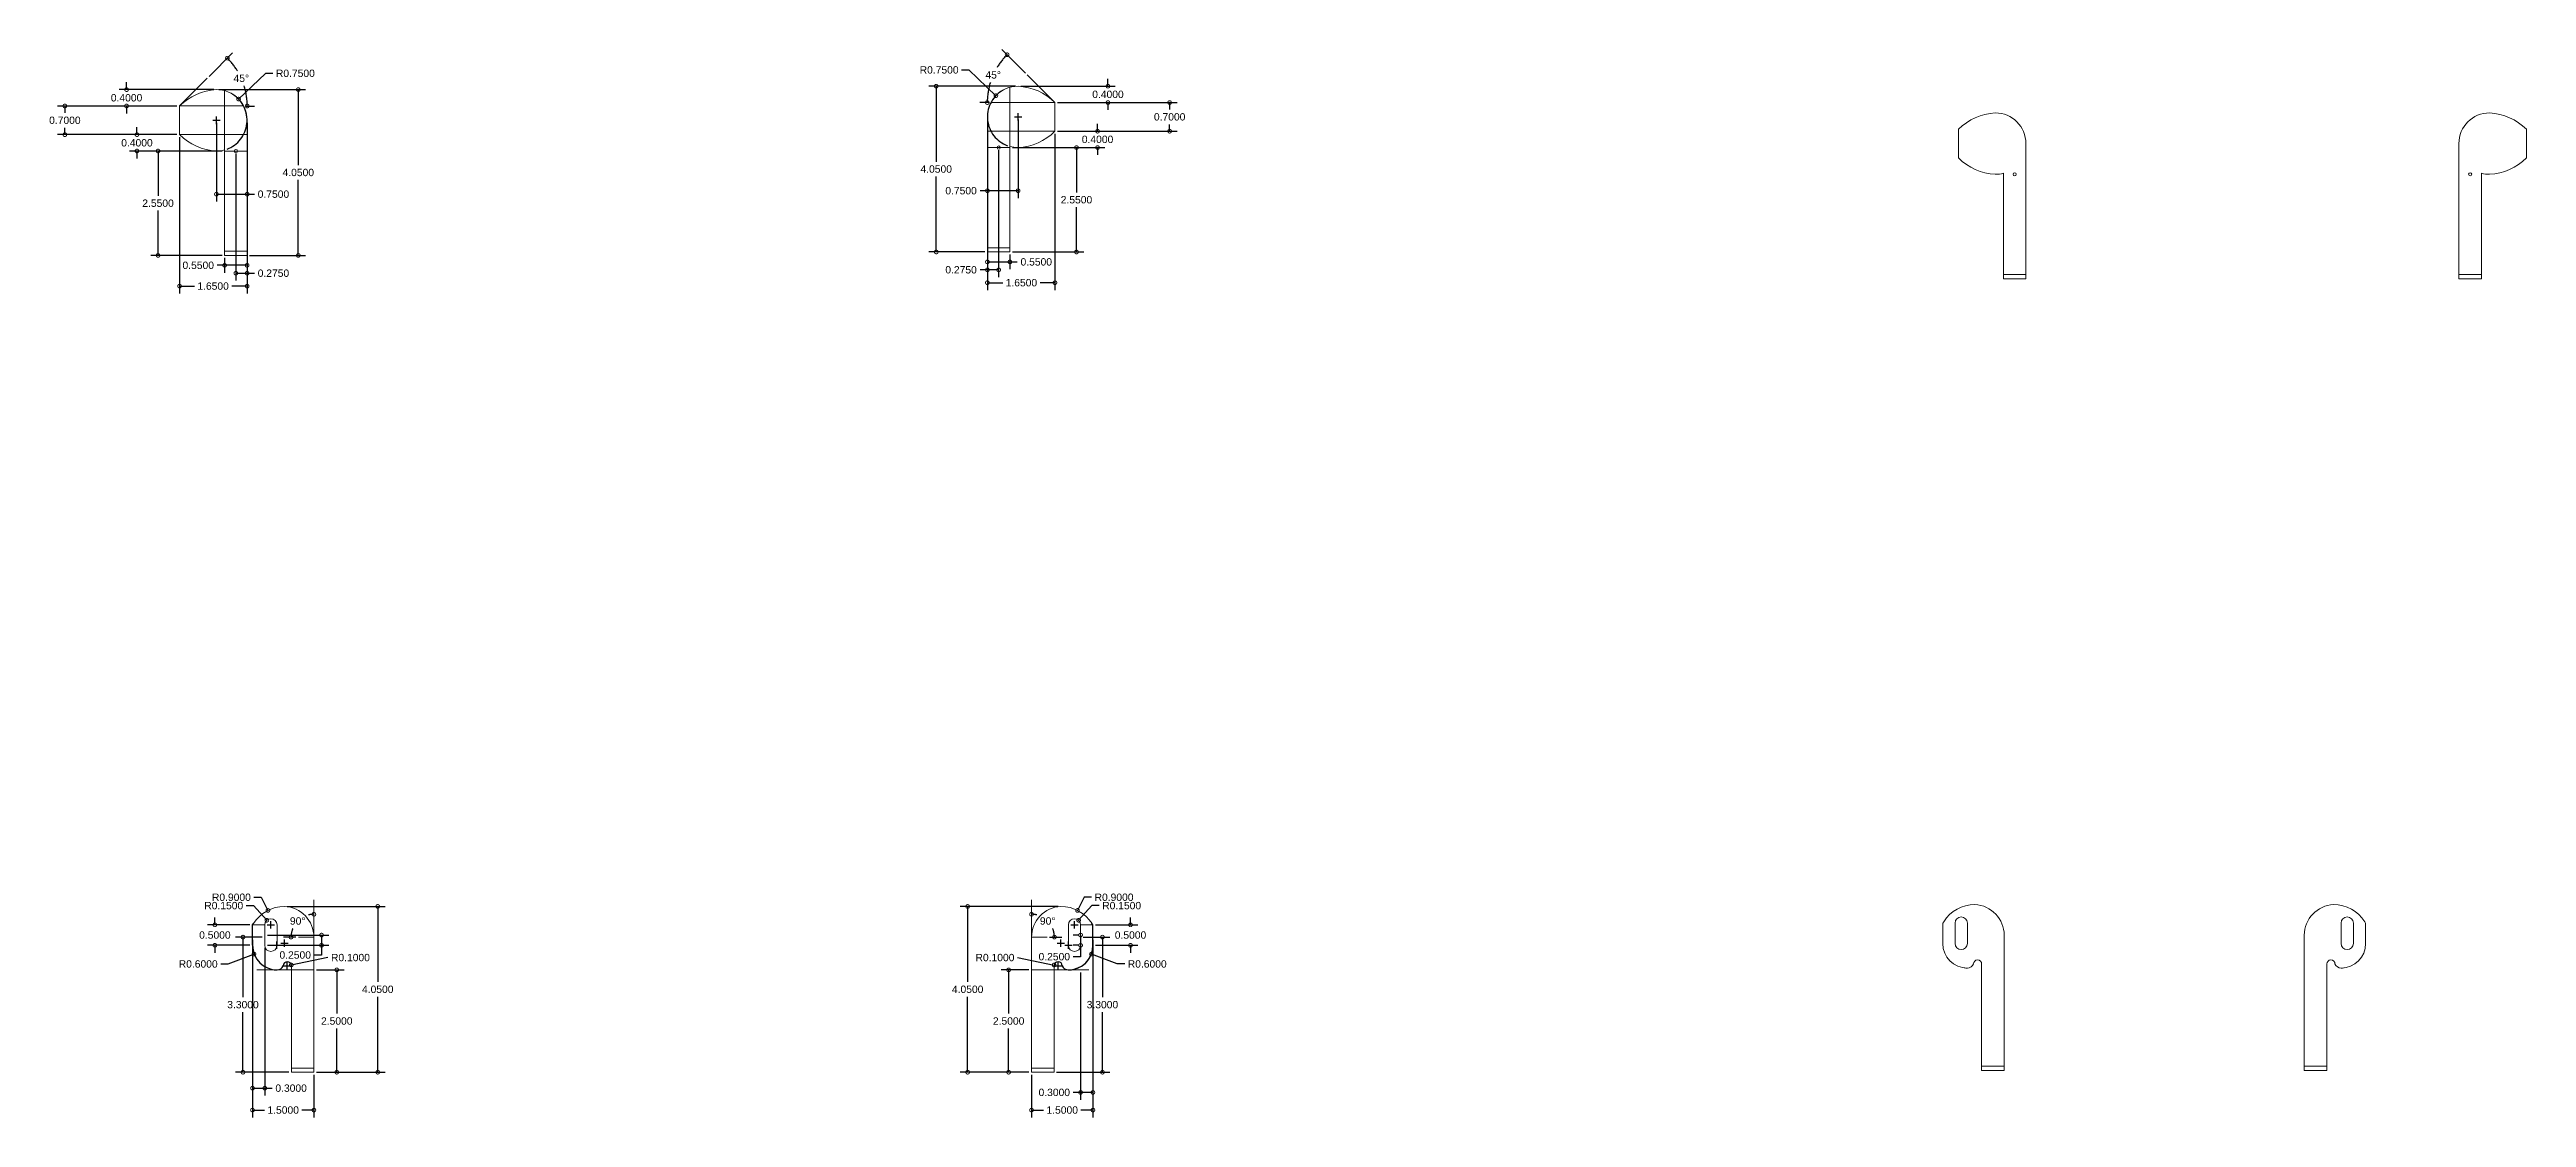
# Model space of a CAD drawing. Header units: centimetres. Extents: x -26 to 72, y -43 to 60.
# Drawn here: x 3 to 63.5, y -17.9 to 8.1 of the extents above; entities that cross this region are included whole.
import ezdxf

# ---------------------------------------------------------------- set-up
doc = ezdxf.new("R2010")
doc.units = ezdxf.units.CM
doc.header["$MEASUREMENT"] = 0
doc.linetypes.add('ACAD_ISO02W100', pattern=[15, 12, -3])
for name, color, linetype, lineweight in [('cuerpo', 7, 'Continuous', 15), ('cuerpo clear', 7, 'Continuous', 15), ('guecos', 90, 'Continuous', 9), ('guecos clear', 211, 'Continuous', 9), ('lineas', 253, 'ACAD_ISO02W100', 15), ('medidas', 30, 'ACAD_ISO02W100', 18)]:
    doc.layers.add(name, color=color, linetype=linetype, lineweight=lineweight)
doc.styles.get("Standard").update_dxf_attribs({"font": 'arial.ttf'})
doc.dimstyles.get("Standard").update_dxf_attribs({"dimtxt": 0.18, "dimasz": 0.18, "dimexe": 0.18, "dimexo": 0.0625, "dimgap": 0.09, "dimtad": 0, "dimtih": 1, "dimtoh": 1, "dimdec": 4, "dimzin": 0, "dimdsep": 46, "dimtxsty": 'Standard', "dimblk": 'DOTSMALL', "dimcen": 0.09, "dimadec": 0, "dimazin": 0, "dimtfac": 1, "dimtdec": 4, "dimtofl": 0, "dimtmove": 0, "dimatfit": 3, "dimfxl": 1, "dimtolj": 1, "dimtzin": 0, "dimarcsym": 0})

msp = doc.modelspace()

# ---------------------------------------------------------------- blocks, each defined once
blk = doc.blocks.new('_DotSmall')
at = {"color": 0, "linetype": 'ByBlock', "const_width": 0.5}
blk.add_lwpolyline([(-0.0625, 0, 1), (0.0625, 0, 1)], format="xyb", close=True, dxfattribs=at)
blk = doc.blocks.new('*D71')
at = {"layer": 'Defpoints', "color": 0, "transparency": 16777216}
for p in [(8.719, -12.792), (9.435, -16.842), (10.995, -16.842)]:
    blk.add_point(p, dxfattribs=at)
at = {"layer": 'medidas', "color": 0, "lineweight": -2, "transparency": 16777216}
for p, q in [((8.782, -12.792), (11.175, -12.792)), ((10.995, -12.792), (10.995, -14.636)), ((10.995, -16.842), (10.995, -14.999)), ((9.497, -16.842), (11.175, -16.842))]:
    blk.add_line(p, q, dxfattribs=at)
at = {"layer": 'medidas', "color": 0, "lineweight": -2, "transparency": 16777216, "xscale": 0.18, "yscale": 0.18, "zscale": 0.18}
for p, rotation in [((10.995, -12.792), 90), ((10.995, -16.842), 270)]:
    blk.add_blockref('_DotSmall', p, dxfattribs=dict(at, rotation=rotation))
at = {"layer": 'medidas', "color": 0, "transparency": 16777216, "insert": (10.995, -14.817), "char_height": 0.18, "attachment_point": 5}
blk.add_mtext('\\A1;4.0500', dxfattribs=at)
blk = doc.blocks.new('*D72')
at = {"layer": 'Defpoints', "color": 0, "transparency": 16777216}
for p in [(8.235, -13.542), (7.703, -16.842), (8.885, -16.842)]:
    blk.add_point(p, dxfattribs=at)
at = {"layer": 'medidas', "color": 0, "lineweight": -2, "transparency": 16777216}
for p, q in [((8.172, -13.542), (7.523, -13.542)), ((7.703, -13.542), (7.703, -15.011)), ((7.703, -16.842), (7.703, -15.374)), ((8.822, -16.842), (7.523, -16.842))]:
    blk.add_line(p, q, dxfattribs=at)
at = {"layer": 'medidas', "color": 0, "lineweight": -2, "transparency": 16777216, "xscale": 0.18, "yscale": 0.18, "zscale": 0.18}
for p, rotation in [((7.703, -13.542), 90), ((7.703, -16.842), 270)]:
    blk.add_blockref('_DotSmall', p, dxfattribs=dict(at, rotation=rotation))
at = {"layer": 'medidas', "color": 0, "transparency": 16777216, "insert": (7.703, -15.192), "char_height": 0.18, "attachment_point": 5}
blk.add_mtext('\\A1;3.3000', dxfattribs=at)
blk = doc.blocks.new('*D75')
at = {"layer": 'Defpoints', "color": 0, "transparency": 16777216}
for p in [(8.236, -13.492), (8.236, -13.742), (9.622, -13.742)]:
    blk.add_point(p, dxfattribs=at)
at = {"layer": 'medidas', "color": 0, "lineweight": -2, "transparency": 16777216}
for p, q in [((8.298, -13.492), (9.802, -13.492)), ((8.298, -13.742), (9.802, -13.742)), ((9.622, -13.492), (9.622, -13.742)), ((9.622, -13.742), (9.622, -13.979)), ((9.622, -13.979), (9.442, -13.979))]:
    blk.add_line(p, q, dxfattribs=at)
at = {"layer": 'medidas', "color": 0, "lineweight": -2, "transparency": 16777216, "xscale": 0.18, "yscale": 0.18, "zscale": 0.18}
for p, rotation in [((9.622, -13.492), 90), ((9.622, -13.742), 270)]:
    blk.add_blockref('_DotSmall', p, dxfattribs=dict(at, rotation=rotation))
at = {"layer": 'medidas', "color": 0, "transparency": 16777216, "insert": (8.979, -13.979), "char_height": 0.18, "attachment_point": 5}
blk.add_mtext('\\A1;0.2500', dxfattribs=at)
blk = doc.blocks.new('*D76')
at = {"layer": 'Defpoints', "color": 0, "transparency": 16777216}
for p in [(9.435, -14.342), (9.435, -16.842), (9.994, -16.842)]:
    blk.add_point(p, dxfattribs=at)
at = {"layer": 'medidas', "color": 0, "lineweight": -2, "transparency": 16777216}
for p, q in [((9.497, -14.342), (10.174, -14.342)), ((9.994, -14.342), (9.994, -15.411)), ((9.994, -16.842), (9.994, -15.774)), ((9.497, -16.842), (10.174, -16.842))]:
    blk.add_line(p, q, dxfattribs=at)
at = {"layer": 'medidas', "color": 0, "lineweight": -2, "transparency": 16777216, "xscale": 0.18, "yscale": 0.18, "zscale": 0.18}
for p, rotation in [((9.994, -14.342), 90), ((9.994, -16.842), 270)]:
    blk.add_blockref('_DotSmall', p, dxfattribs=dict(at, rotation=rotation))
at = {"layer": 'medidas', "color": 0, "transparency": 16777216, "insert": (9.994, -15.592), "char_height": 0.18, "attachment_point": 5}
blk.add_mtext('\\A1;2.5000', dxfattribs=at)
blk = doc.blocks.new('*D73')
at = {"layer": 'Defpoints', "color": 0, "transparency": 16777216}
for p in [(8.312, -12.89), (8.719, -13.692)]:
    blk.add_point(p, dxfattribs=at)
at = {"layer": 'medidas', "color": 0, "lineweight": -2, "transparency": 16777216}
for p, q in [((7.969, -12.569), (8.149, -12.569)), ((8.149, -12.569), (8.312, -12.89)), ((8.629, -13.692), (8.809, -13.692)), ((8.719, -13.782), (8.719, -13.602))]:
    blk.add_line(p, q, dxfattribs=at)
at = {"layer": 'medidas', "color": 0, "lineweight": -2, "transparency": 16777216, "xscale": 0.18, "yscale": 0.18, "zscale": 0.18, "rotation": 296.904587961864}
blk.add_blockref('_DotSmall', (8.312, -12.89), dxfattribs=at)
at = {"layer": 'medidas', "color": 0, "transparency": 16777216, "insert": (7.42, -12.569), "char_height": 0.18, "attachment_point": 5}
blk.add_mtext('\\A1;R0.9000', dxfattribs=at)
blk = doc.blocks.new('*D74')
at = {"layer": 'Defpoints', "color": 0, "transparency": 16777216}
for p in [(8.285, -13.131), (8.386, -13.242)]:
    blk.add_point(p, dxfattribs=at)
at = {"layer": 'medidas', "color": 0, "lineweight": -2, "transparency": 16777216}
for p, q in [((7.783, -12.773), (7.963, -12.773)), ((7.963, -12.773), (8.285, -13.131)), ((8.296, -13.242), (8.476, -13.242)), ((8.386, -13.332), (8.386, -13.152))]:
    blk.add_line(p, q, dxfattribs=at)
at = {"layer": 'medidas', "color": 0, "lineweight": -2, "transparency": 16777216, "xscale": 0.18, "yscale": 0.18, "zscale": 0.18, "rotation": 312.041217374733}
blk.add_blockref('_DotSmall', (8.285, -13.131), dxfattribs=at)
at = {"layer": 'medidas', "color": 0, "transparency": 16777216, "insert": (7.233, -12.773), "char_height": 0.18, "attachment_point": 5}
blk.add_mtext('\\A1;R0.1500', dxfattribs=at)
blk = doc.blocks.new('*D77')
at = {"layer": 'Defpoints', "color": 0, "transparency": 16777216}
for p in [(9.435, -12.628), (9.156, -13.059), (9.055, -13.542), (9.435, -13.542), (9.435, -13.542)]:
    blk.add_point(p, dxfattribs=at)
at = {"layer": 'medidas', "color": 0, "lineweight": -2, "transparency": 16777216}
blk.add_line((8.993, -13.542), (8.696, -13.542), dxfattribs=at)
for start, end in [(90, 103.27805), (157.58537, 180)]:
    blk.add_arc((9.435, -13.542), 0.558, start, end, dxfattribs=at)
at = {"layer": 'medidas', "color": 0, "lineweight": -2, "transparency": 16777216, "xscale": 0.18, "yscale": 0.18, "zscale": 0.18}
blk.add_blockref('_DotSmall', (9.435, -12.984), dxfattribs=at)
at = {"layer": 'medidas', "color": 0, "lineweight": -2, "transparency": 16777216, "xscale": 0.18, "yscale": 0.18, "zscale": 0.18, "rotation": 270.0000000000002}
blk.add_blockref('_DotSmall', (8.876, -13.542), dxfattribs=at)
at = {"layer": 'medidas', "color": 0, "transparency": 16777216, "insert": (9.04, -13.148), "char_height": 0.18, "attachment_point": 5}
blk.add_mtext('\\A1;90°', dxfattribs=at)
blk = doc.blocks.new('*D78')
at = {"layer": 'Defpoints', "color": 0, "transparency": 16777216}
for p in [(8.532, -13.742), (7.971, -13.956)]:
    blk.add_point(p, dxfattribs=at)
at = {"layer": 'medidas', "color": 0, "lineweight": -2, "transparency": 16777216}
for p, q in [((8.442, -13.742), (8.622, -13.742)), ((8.532, -13.832), (8.532, -13.652)), ((7.159, -14.198), (7.339, -14.198)), ((7.339, -14.198), (7.971, -13.956))]:
    blk.add_line(p, q, dxfattribs=at)
at = {"layer": 'medidas', "color": 0, "lineweight": -2, "transparency": 16777216, "xscale": 0.18, "yscale": 0.18, "zscale": 0.18, "rotation": 20.88827241894635}
blk.add_blockref('_DotSmall', (7.971, -13.956), dxfattribs=at)
at = {"layer": 'medidas', "color": 0, "transparency": 16777216, "insert": (6.609, -14.198), "char_height": 0.18, "attachment_point": 5}
blk.add_mtext('\\A1;R0.6000', dxfattribs=at)
blk = doc.blocks.new('*D90')
at = {"layer": 'Defpoints', "color": 0, "transparency": 16777216}
for p in [(7.935, -13.542), (9.435, -16.842), (7.935, -17.767)]:
    blk.add_point(p, dxfattribs=at)
at = {"layer": 'medidas', "color": 0, "lineweight": -2, "transparency": 16777216}
for p, q in [((7.935, -13.605), (7.935, -17.947)), ((9.435, -16.905), (9.435, -17.947)), ((7.935, -17.767), (8.23, -17.767)), ((9.435, -17.767), (9.14, -17.767))]:
    blk.add_line(p, q, dxfattribs=at)
at = {"layer": 'medidas', "color": 0, "lineweight": -2, "transparency": 16777216, "xscale": 0.18, "yscale": 0.18, "zscale": 0.18, "rotation": 180}
blk.add_blockref('_DotSmall', (7.935, -17.767), dxfattribs=at)
at = {"layer": 'medidas', "color": 0, "lineweight": -2, "transparency": 16777216, "xscale": 0.18, "yscale": 0.18, "zscale": 0.18}
blk.add_blockref('_DotSmall', (9.435, -17.767), dxfattribs=at)
at = {"layer": 'medidas', "color": 0, "transparency": 16777216, "insert": (8.685, -17.767), "char_height": 0.18, "attachment_point": 5}
blk.add_mtext('\\A1;1.5000', dxfattribs=at)
blk = doc.blocks.new('*D124')
at = {"layer": 'Defpoints', "color": 0, "transparency": 16777216}
for p in [(7.936, -13.242), (7.017, -13.742), (7.936, -13.742)]:
    blk.add_point(p, dxfattribs=at)
at = {"layer": 'medidas', "color": 0, "lineweight": -2, "transparency": 16777216}
for p, q in [((7.873, -13.242), (6.837, -13.242)), ((7.017, -13.242), (7.017, -13.062)), ((7.873, -13.742), (6.837, -13.742)), ((7.017, -13.742), (7.017, -13.922))]:
    blk.add_line(p, q, dxfattribs=at)
at = {"layer": 'medidas', "color": 0, "lineweight": -2, "transparency": 16777216, "xscale": 0.18, "yscale": 0.18, "zscale": 0.18}
for p, rotation in [((7.017, -13.242), 270), ((7.017, -13.742), 90)]:
    blk.add_blockref('_DotSmall', p, dxfattribs=dict(at, rotation=rotation))
at = {"layer": 'medidas', "color": 0, "transparency": 16777216, "insert": (7.017, -13.492), "char_height": 0.18, "attachment_point": 5}
blk.add_mtext('\\A1;0.5000', dxfattribs=at)
blk = doc.blocks.new('*D125')
at = {"layer": 'Defpoints', "color": 0, "transparency": 16777216}
for p in [(8.785, -14.242), (8.883, -14.223)]:
    blk.add_point(p, dxfattribs=at)
at = {"layer": 'medidas', "color": 0, "lineweight": -2, "transparency": 16777216}
for p, q in [((8.695, -14.242), (8.875, -14.242)), ((8.785, -14.332), (8.785, -14.152)), ((9.778, -14.042), (8.883, -14.223))]:
    blk.add_line(p, q, dxfattribs=at)
at = {"layer": 'medidas', "color": 0, "lineweight": -2, "transparency": 16777216, "xscale": 0.18, "yscale": 0.18, "zscale": 0.18, "rotation": 191.3852447709892}
blk.add_blockref('_DotSmall', (8.883, -14.223), dxfattribs=at)
at = {"layer": 'medidas', "color": 0, "transparency": 16777216, "insert": (10.328, -14.042), "char_height": 0.18, "attachment_point": 5}
blk.add_mtext('\\A1;R0.1000', dxfattribs=at)
blk = doc.blocks.new('*D126')
at = {"layer": 'Defpoints', "color": 0, "transparency": 16777216}
for p in [(7.936, -13.742), (8.236, -13.742), (8.236, -17.232)]:
    blk.add_point(p, dxfattribs=at)
at = {"layer": 'medidas', "color": 0, "lineweight": -2, "transparency": 16777216}
for p, q in [((7.936, -13.805), (7.936, -17.412)), ((8.236, -13.805), (8.236, -17.412)), ((7.936, -17.232), (8.236, -17.232)), ((8.236, -17.232), (8.416, -17.232))]:
    blk.add_line(p, q, dxfattribs=at)
at = {"layer": 'medidas', "color": 0, "lineweight": -2, "transparency": 16777216, "xscale": 0.18, "yscale": 0.18, "zscale": 0.18, "rotation": 180}
blk.add_blockref('_DotSmall', (7.936, -17.232), dxfattribs=at)
at = {"layer": 'medidas', "color": 0, "lineweight": -2, "transparency": 16777216, "xscale": 0.18, "yscale": 0.18, "zscale": 0.18}
blk.add_blockref('_DotSmall', (8.236, -17.232), dxfattribs=at)
at = {"layer": 'medidas', "color": 0, "transparency": 16777216, "insert": (8.879, -17.232), "char_height": 0.18, "attachment_point": 5}
blk.add_mtext('\\A1;0.3000', dxfattribs=at)
blk = doc.blocks.new('*D131')
at = {"layer": 'Defpoints', "color": 0, "transparency": 16777216}
for p in [(27.681, -12.792), (25.405, -16.842), (26.965, -16.842)]:
    blk.add_point(p, dxfattribs=at)
at = {"layer": 'medidas', "color": 0, "lineweight": -2, "transparency": 16777216}
for p, q in [((27.618, -12.792), (25.225, -12.792)), ((25.405, -12.792), (25.405, -14.636)), ((25.405, -16.842), (25.405, -14.999)), ((26.903, -16.842), (25.225, -16.842))]:
    blk.add_line(p, q, dxfattribs=at)
at = {"layer": 'medidas', "color": 0, "lineweight": -2, "transparency": 16777216, "xscale": 0.18, "yscale": 0.18, "zscale": 0.18}
for p, rotation in [((25.405, -12.792), 90), ((25.405, -16.842), 270)]:
    blk.add_blockref('_DotSmall', p, dxfattribs=dict(at, rotation=rotation))
at = {"layer": 'medidas', "color": 0, "transparency": 16777216, "insert": (25.405, -14.817), "char_height": 0.18, "attachment_point": 5}
blk.add_mtext('\\A1;4.0500', dxfattribs=at)
blk = doc.blocks.new('*D132')
at = {"layer": 'Defpoints', "color": 0, "transparency": 16777216}
for p in [(28.165, -13.542), (27.515, -16.842), (28.697, -16.842)]:
    blk.add_point(p, dxfattribs=at)
at = {"layer": 'medidas', "color": 0, "lineweight": -2, "transparency": 16777216}
for p, q in [((28.228, -13.542), (28.877, -13.542)), ((28.697, -13.542), (28.697, -15.011)), ((28.697, -16.842), (28.697, -15.374)), ((27.578, -16.842), (28.877, -16.842))]:
    blk.add_line(p, q, dxfattribs=at)
at = {"layer": 'medidas', "color": 0, "lineweight": -2, "transparency": 16777216, "xscale": 0.18, "yscale": 0.18, "zscale": 0.18}
for p, rotation in [((28.697, -13.542), 90), ((28.697, -16.842), 270)]:
    blk.add_blockref('_DotSmall', p, dxfattribs=dict(at, rotation=rotation))
at = {"layer": 'medidas', "color": 0, "transparency": 16777216, "insert": (28.697, -15.192), "char_height": 0.18, "attachment_point": 5}
blk.add_mtext('\\A1;3.3000', dxfattribs=at)
blk = doc.blocks.new('*D127')
at = {"layer": 'Defpoints', "color": 0, "transparency": 16777216}
for p in [(28.164, -13.492), (28.164, -13.742), (28.164, -13.742)]:
    blk.add_point(p, dxfattribs=at)
at = {"layer": 'medidas', "color": 0, "lineweight": -2, "transparency": 16777216}
for p, q in [((28.102, -13.492), (27.984, -13.492)), ((28.102, -13.742), (27.984, -13.742)), ((28.164, -13.492), (28.164, -13.742)), ((28.164, -13.742), (28.164, -14.02)), ((28.164, -14.02), (27.984, -14.02))]:
    blk.add_line(p, q, dxfattribs=at)
at = {"layer": 'medidas', "color": 0, "lineweight": -2, "transparency": 16777216, "xscale": 0.18, "yscale": 0.18, "zscale": 0.18}
for p, rotation in [((28.164, -13.492), 90), ((28.164, -13.742), 270)]:
    blk.add_blockref('_DotSmall', p, dxfattribs=dict(at, rotation=rotation))
at = {"layer": 'medidas', "color": 0, "transparency": 16777216, "insert": (27.521, -14.02), "char_height": 0.18, "attachment_point": 5}
blk.add_mtext('\\A1;0.2500', dxfattribs=at)
blk = doc.blocks.new('*D133')
at = {"layer": 'Defpoints', "color": 0, "transparency": 16777216}
for p in [(26.965, -14.342), (26.406, -16.842), (26.965, -16.842)]:
    blk.add_point(p, dxfattribs=at)
at = {"layer": 'medidas', "color": 0, "lineweight": -2, "transparency": 16777216}
for p, q in [((26.903, -14.342), (26.226, -14.342)), ((26.406, -14.342), (26.406, -15.411)), ((26.406, -16.842), (26.406, -15.774)), ((26.903, -16.842), (26.226, -16.842))]:
    blk.add_line(p, q, dxfattribs=at)
at = {"layer": 'medidas', "color": 0, "lineweight": -2, "transparency": 16777216, "xscale": 0.18, "yscale": 0.18, "zscale": 0.18}
for p, rotation in [((26.406, -14.342), 90), ((26.406, -16.842), 270)]:
    blk.add_blockref('_DotSmall', p, dxfattribs=dict(at, rotation=rotation))
at = {"layer": 'medidas', "color": 0, "transparency": 16777216, "insert": (26.406, -15.592), "char_height": 0.18, "attachment_point": 5}
blk.add_mtext('\\A1;2.5000', dxfattribs=at)
blk = doc.blocks.new('*D134')
at = {"layer": 'Defpoints', "color": 0, "transparency": 16777216}
for p in [(28.088, -12.89), (27.681, -13.692)]:
    blk.add_point(p, dxfattribs=at)
at = {"layer": 'medidas', "color": 0, "lineweight": -2, "transparency": 16777216}
for p, q in [((28.251, -12.569), (28.088, -12.89)), ((28.431, -12.569), (28.251, -12.569)), ((27.591, -13.692), (27.771, -13.692)), ((27.681, -13.782), (27.681, -13.602))]:
    blk.add_line(p, q, dxfattribs=at)
at = {"layer": 'medidas', "color": 0, "lineweight": -2, "transparency": 16777216, "xscale": 0.18, "yscale": 0.18, "zscale": 0.18, "rotation": 243.0954120381365}
blk.add_blockref('_DotSmall', (28.088, -12.89), dxfattribs=at)
at = {"layer": 'medidas', "color": 0, "transparency": 16777216, "insert": (28.981, -12.569), "char_height": 0.18, "attachment_point": 5}
blk.add_mtext('\\A1;R0.9000', dxfattribs=at)
blk = doc.blocks.new('*D128')
at = {"layer": 'Defpoints', "color": 0, "transparency": 16777216}
for p in [(28.014, -13.242), (28.115, -13.131)]:
    blk.add_point(p, dxfattribs=at)
at = {"layer": 'medidas', "color": 0, "lineweight": -2, "transparency": 16777216}
for p, q in [((27.924, -13.242), (28.104, -13.242)), ((28.014, -13.332), (28.014, -13.152)), ((28.437, -12.773), (28.115, -13.131)), ((28.617, -12.773), (28.437, -12.773))]:
    blk.add_line(p, q, dxfattribs=at)
at = {"layer": 'medidas', "color": 0, "lineweight": -2, "transparency": 16777216, "xscale": 0.18, "yscale": 0.18, "zscale": 0.18, "rotation": 227.9587826252621}
blk.add_blockref('_DotSmall', (28.115, -13.131), dxfattribs=at)
at = {"layer": 'medidas', "color": 0, "transparency": 16777216, "insert": (29.167, -12.773), "char_height": 0.18, "attachment_point": 5}
blk.add_mtext('\\A1;R0.1500', dxfattribs=at)
blk = doc.blocks.new('*D135')
at = {"layer": 'Defpoints', "color": 0, "transparency": 16777216}
for p in [(26.965, -12.628), (27.449, -13.263), (26.965, -13.542), (26.965, -13.542), (27.345, -13.542)]:
    blk.add_point(p, dxfattribs=at)
at = {"layer": 'medidas', "color": 0, "lineweight": -2, "transparency": 16777216}
blk.add_line((27.407, -13.542), (27.704, -13.542), dxfattribs=at)
for start, end in [(76.72195, 90), (360, 22.41463)]:
    blk.add_arc((26.965, -13.542), 0.558, start, end, dxfattribs=at)
at = {"layer": 'medidas', "color": 0, "lineweight": -2, "transparency": 16777216, "xscale": 0.18, "yscale": 0.18, "zscale": 0.18}
for p, rotation in [((26.965, -12.984), 180.0000000000001), ((27.524, -13.542), 269.9999999999997)]:
    blk.add_blockref('_DotSmall', p, dxfattribs=dict(at, rotation=rotation))
at = {"layer": 'medidas', "color": 0, "transparency": 16777216, "insert": (27.36, -13.148), "char_height": 0.18, "attachment_point": 5}
blk.add_mtext('\\A1;90°', dxfattribs=at)
blk = doc.blocks.new('*D130')
at = {"layer": 'Defpoints', "color": 0, "transparency": 16777216}
for p in [(27.868, -13.742), (28.429, -13.956)]:
    blk.add_point(p, dxfattribs=at)
at = {"layer": 'medidas', "color": 0, "lineweight": -2, "transparency": 16777216}
for p, q in [((27.778, -13.742), (27.958, -13.742)), ((27.868, -13.832), (27.868, -13.652)), ((29.061, -14.198), (28.429, -13.956)), ((29.241, -14.198), (29.061, -14.198))]:
    blk.add_line(p, q, dxfattribs=at)
blk.add_arc((27.868, -13.742), 0.6, 269.19432, 356.30064, dxfattribs=at)
at = {"layer": 'medidas', "color": 0, "lineweight": -2, "transparency": 16777216, "xscale": 0.18, "yscale": 0.18, "zscale": 0.18, "rotation": 159.1117275810531}
blk.add_blockref('_DotSmall', (28.429, -13.956), dxfattribs=at)
at = {"layer": 'medidas', "color": 0, "transparency": 16777216, "insert": (29.791, -14.198), "char_height": 0.18, "attachment_point": 5}
blk.add_mtext('\\A1;R0.6000', dxfattribs=at)
blk = doc.blocks.new('*D138')
at = {"layer": 'Defpoints', "color": 0, "transparency": 16777216}
for p in [(28.465, -13.542), (26.965, -16.842), (28.465, -17.767)]:
    blk.add_point(p, dxfattribs=at)
at = {"layer": 'medidas', "color": 0, "lineweight": -2, "transparency": 16777216}
for p, q in [((28.465, -13.605), (28.465, -17.947)), ((26.965, -16.905), (26.965, -17.947)), ((26.965, -17.767), (27.26, -17.767)), ((28.465, -17.767), (28.17, -17.767))]:
    blk.add_line(p, q, dxfattribs=at)
at = {"layer": 'medidas', "color": 0, "lineweight": -2, "transparency": 16777216, "xscale": 0.18, "yscale": 0.18, "zscale": 0.18, "rotation": 180}
blk.add_blockref('_DotSmall', (26.965, -17.767), dxfattribs=at)
at = {"layer": 'medidas', "color": 0, "lineweight": -2, "transparency": 16777216, "xscale": 0.18, "yscale": 0.18, "zscale": 0.18}
blk.add_blockref('_DotSmall', (28.465, -17.767), dxfattribs=at)
at = {"layer": 'medidas', "color": 0, "transparency": 16777216, "insert": (27.715, -17.767), "char_height": 0.18, "attachment_point": 5}
blk.add_mtext('\\A1;1.5000', dxfattribs=at)
blk = doc.blocks.new('*D129')
at = {"layer": 'Defpoints', "color": 0, "transparency": 16777216}
for p in [(28.464, -13.242), (28.464, -13.742), (29.383, -13.742)]:
    blk.add_point(p, dxfattribs=at)
at = {"layer": 'medidas', "color": 0, "lineweight": -2, "transparency": 16777216}
for p, q in [((28.527, -13.242), (29.563, -13.242)), ((29.383, -13.242), (29.383, -13.062)), ((28.527, -13.742), (29.563, -13.742)), ((29.383, -13.742), (29.383, -13.922))]:
    blk.add_line(p, q, dxfattribs=at)
at = {"layer": 'medidas', "color": 0, "lineweight": -2, "transparency": 16777216, "xscale": 0.18, "yscale": 0.18, "zscale": 0.18}
for p, rotation in [((29.383, -13.242), 270), ((29.383, -13.742), 90)]:
    blk.add_blockref('_DotSmall', p, dxfattribs=dict(at, rotation=rotation))
at = {"layer": 'medidas', "color": 0, "transparency": 16777216, "insert": (29.383, -13.492), "char_height": 0.18, "attachment_point": 5}
blk.add_mtext('\\A1;0.5000', dxfattribs=at)
blk = doc.blocks.new('*D137')
at = {"layer": 'Defpoints', "color": 0, "transparency": 16777216}
for p in [(27.517, -14.223), (27.615, -14.242)]:
    blk.add_point(p, dxfattribs=at)
at = {"layer": 'medidas', "color": 0, "lineweight": -2, "transparency": 16777216}
for p, q in [((26.622, -14.042), (27.517, -14.223)), ((27.525, -14.242), (27.705, -14.242)), ((27.615, -14.332), (27.615, -14.152))]:
    blk.add_line(p, q, dxfattribs=at)
at = {"layer": 'medidas', "color": 0, "lineweight": -2, "transparency": 16777216, "xscale": 0.18, "yscale": 0.18, "zscale": 0.18, "rotation": 348.6147552290102}
blk.add_blockref('_DotSmall', (27.517, -14.223), dxfattribs=at)
at = {"layer": 'medidas', "color": 0, "transparency": 16777216, "insert": (26.072, -14.042), "char_height": 0.18, "attachment_point": 5}
blk.add_mtext('\\A1;R0.1000', dxfattribs=at)
blk = doc.blocks.new('*D136')
at = {"layer": 'Defpoints', "color": 0, "transparency": 16777216}
for p in [(28.464, -13.742), (28.164, -14.342), (28.164, -17.336)]:
    blk.add_point(p, dxfattribs=at)
at = {"layer": 'medidas', "color": 0, "lineweight": -2, "transparency": 16777216}
for p, q in [((28.464, -13.805), (28.464, -17.516)), ((28.164, -14.405), (28.164, -17.516)), ((28.164, -17.336), (27.984, -17.336)), ((28.464, -17.336), (28.164, -17.336))]:
    blk.add_line(p, q, dxfattribs=at)
at = {"layer": 'medidas', "color": 0, "lineweight": -2, "transparency": 16777216, "xscale": 0.18, "yscale": 0.18, "zscale": 0.18, "rotation": 180}
blk.add_blockref('_DotSmall', (28.164, -17.336), dxfattribs=at)
at = {"layer": 'medidas', "color": 0, "lineweight": -2, "transparency": 16777216, "xscale": 0.18, "yscale": 0.18, "zscale": 0.18}
blk.add_blockref('_DotSmall', (28.464, -17.336), dxfattribs=at)
at = {"layer": 'medidas', "color": 0, "transparency": 16777216, "insert": (27.521, -17.336), "char_height": 0.18, "attachment_point": 5}
blk.add_mtext('\\A1;0.3000', dxfattribs=at)
blk = doc.blocks.new('*D79')
at = {"layer": 'Defpoints', "color": 0, "transparency": 16777216}
for p in [(6.154, 6.761), (3.352, 6.061), (6.154, 6.061)]:
    blk.add_point(p, dxfattribs=at)
at = {"layer": 'medidas', "color": 0, "lineweight": -2, "transparency": 16777216}
for p, q in [((6.091, 6.761), (3.172, 6.761)), ((3.352, 6.761), (3.352, 6.593)), ((6.091, 6.061), (3.172, 6.061)), ((3.352, 6.061), (3.352, 6.23))]:
    blk.add_line(p, q, dxfattribs=at)
at = {"layer": 'medidas', "color": 0, "lineweight": -2, "transparency": 16777216, "xscale": 0.18, "yscale": 0.18, "zscale": 0.18}
for p, rotation in [((3.352, 6.761), 90), ((3.352, 6.061), 270)]:
    blk.add_blockref('_DotSmall', p, dxfattribs=dict(at, rotation=rotation))
at = {"layer": 'medidas', "color": 0, "transparency": 16777216, "insert": (3.352, 6.411), "char_height": 0.18, "attachment_point": 5}
blk.add_mtext('\\A1;0.7000', dxfattribs=at)
blk = doc.blocks.new('*D82')
at = {"layer": 'Defpoints', "color": 0, "transparency": 16777216}
for p in [(6.154, 6.061), (7.804, 3.111), (6.154, 2.361)]:
    blk.add_point(p, dxfattribs=at)
at = {"layer": 'medidas', "color": 0, "lineweight": -2, "transparency": 16777216}
for p, q in [((6.154, 5.999), (6.154, 2.181)), ((7.804, 3.049), (7.804, 2.181)), ((6.154, 2.361), (6.519, 2.361)), ((7.804, 2.361), (7.428, 2.361))]:
    blk.add_line(p, q, dxfattribs=at)
at = {"layer": 'medidas', "color": 0, "lineweight": -2, "transparency": 16777216, "xscale": 0.18, "yscale": 0.18, "zscale": 0.18, "rotation": 180}
blk.add_blockref('_DotSmall', (6.154, 2.361), dxfattribs=at)
at = {"layer": 'medidas', "color": 0, "lineweight": -2, "transparency": 16777216, "xscale": 0.18, "yscale": 0.18, "zscale": 0.18}
blk.add_blockref('_DotSmall', (7.804, 2.361), dxfattribs=at)
at = {"layer": 'medidas', "color": 0, "transparency": 16777216, "insert": (6.973, 2.361), "char_height": 0.18, "attachment_point": 5}
blk.add_mtext('\\A1;1.6500', dxfattribs=at)
blk = doc.blocks.new('*D83')
at = {"layer": 'Defpoints', "color": 0, "transparency": 16777216}
for p in [(7.054, 7.161), (9.054, 7.161), (7.804, 3.111)]:
    blk.add_point(p, dxfattribs=at)
at = {"layer": 'medidas', "color": 0, "lineweight": -2, "transparency": 16777216}
for p, q in [((7.116, 7.161), (9.234, 7.161)), ((9.054, 7.161), (9.054, 5.318)), ((9.054, 3.111), (9.054, 4.955)), ((7.866, 3.111), (9.234, 3.111))]:
    blk.add_line(p, q, dxfattribs=at)
at = {"layer": 'medidas', "color": 0, "lineweight": -2, "transparency": 16777216, "xscale": 0.18, "yscale": 0.18, "zscale": 0.18}
for p, rotation in [((9.054, 7.161), 90), ((9.054, 3.111), 270)]:
    blk.add_blockref('_DotSmall', p, dxfattribs=dict(at, rotation=rotation))
at = {"layer": 'medidas', "color": 0, "transparency": 16777216, "insert": (9.054, 5.136), "char_height": 0.18, "attachment_point": 5}
blk.add_mtext('\\A1;4.0500', dxfattribs=at)
blk = doc.blocks.new('*D80')
at = {"layer": 'Defpoints', "color": 0, "transparency": 16777216}
for p in [(5.113, 6.061), (6.154, 6.061), (7.254, 5.661)]:
    blk.add_point(p, dxfattribs=at)
at = {"layer": 'medidas', "color": 0, "lineweight": -2, "transparency": 16777216}
for p, q in [((6.091, 6.061), (4.933, 6.061)), ((5.113, 6.061), (5.113, 6.241)), ((7.191, 5.661), (4.933, 5.661)), ((5.113, 5.661), (5.113, 5.481))]:
    blk.add_line(p, q, dxfattribs=at)
at = {"layer": 'medidas', "color": 0, "lineweight": -2, "transparency": 16777216, "xscale": 0.18, "yscale": 0.18, "zscale": 0.18}
for p, rotation in [((5.113, 6.061), 270), ((5.113, 5.661), 90)]:
    blk.add_blockref('_DotSmall', p, dxfattribs=dict(at, rotation=rotation))
at = {"layer": 'medidas', "color": 0, "transparency": 16777216, "insert": (5.113, 5.861), "char_height": 0.18, "attachment_point": 5}
blk.add_mtext('\\A1;0.4000', dxfattribs=at)
blk = doc.blocks.new('*D81')
at = {"layer": 'Defpoints', "color": 0, "transparency": 16777216}
for p in [(4.859, 6.761), (6.154, 6.761), (7.054, 7.161)]:
    blk.add_point(p, dxfattribs=at)
at = {"layer": 'medidas', "color": 0, "lineweight": -2, "transparency": 16777216}
for p, q in [((4.859, 7.161), (4.859, 7.341)), ((6.991, 7.161), (4.679, 7.161)), ((6.091, 6.761), (4.679, 6.761)), ((4.859, 6.761), (4.859, 6.581))]:
    blk.add_line(p, q, dxfattribs=at)
at = {"layer": 'medidas', "color": 0, "lineweight": -2, "transparency": 16777216, "xscale": 0.18, "yscale": 0.18, "zscale": 0.18}
for p, rotation in [((4.859, 7.161), 270), ((4.859, 6.761), 90)]:
    blk.add_blockref('_DotSmall', p, dxfattribs=dict(at, rotation=rotation))
at = {"layer": 'medidas', "color": 0, "transparency": 16777216, "insert": (4.859, 6.961), "char_height": 0.18, "attachment_point": 5}
blk.add_mtext('\\A1;0.4000', dxfattribs=at)
blk = doc.blocks.new('*D84')
at = {"layer": 'Defpoints', "color": 0, "transparency": 16777216}
for p in [(7.596, 6.93), (7.054, 6.411)]:
    blk.add_point(p, dxfattribs=at)
at = {"layer": 'medidas', "color": 0, "lineweight": -2, "transparency": 16777216}
for p, q in [((8.254, 7.559), (7.596, 6.93)), ((8.434, 7.559), (8.254, 7.559)), ((6.964, 6.411), (7.144, 6.411)), ((7.054, 6.321), (7.054, 6.501))]:
    blk.add_line(p, q, dxfattribs=at)
blk.add_arc((7.054, 6.411), 0.75, 290.24066, 57.46734, dxfattribs=at)
at = {"layer": 'medidas', "color": 0, "lineweight": -2, "transparency": 16777216, "xscale": 0.18, "yscale": 0.18, "zscale": 0.18, "rotation": 223.7163553014132}
blk.add_blockref('_DotSmall', (7.596, 6.93), dxfattribs=at)
at = {"layer": 'medidas', "color": 0, "transparency": 16777216, "insert": (8.983, 7.559), "char_height": 0.18, "attachment_point": 5}
blk.add_mtext('\\A1;R0.7500', dxfattribs=at)
blk = doc.blocks.new('*D85')
at = {"layer": 'Defpoints', "color": 0, "transparency": 16777216}
for p in [(7.254, 3.111), (7.804, 3.111), (7.254, 2.869)]:
    blk.add_point(p, dxfattribs=at)
at = {"layer": 'medidas', "color": 0, "lineweight": -2, "transparency": 16777216}
for p, q in [((7.254, 3.049), (7.254, 2.689)), ((7.804, 3.049), (7.804, 2.689)), ((7.254, 2.869), (7.074, 2.869)), ((7.804, 2.869), (7.254, 2.869))]:
    blk.add_line(p, q, dxfattribs=at)
at = {"layer": 'medidas', "color": 0, "lineweight": -2, "transparency": 16777216, "xscale": 0.18, "yscale": 0.18, "zscale": 0.18, "rotation": 180}
blk.add_blockref('_DotSmall', (7.254, 2.869), dxfattribs=at)
at = {"layer": 'medidas', "color": 0, "lineweight": -2, "transparency": 16777216, "xscale": 0.18, "yscale": 0.18, "zscale": 0.18}
blk.add_blockref('_DotSmall', (7.804, 2.869), dxfattribs=at)
at = {"layer": 'medidas', "color": 0, "transparency": 16777216, "insert": (6.61, 2.869), "char_height": 0.18, "attachment_point": 5}
blk.add_mtext('\\A1;0.5500', dxfattribs=at)
blk = doc.blocks.new('*D86')
at = {"layer": 'Defpoints', "color": 0, "transparency": 16777216}
for p in [(7.054, 6.411), (7.804, 6.411), (7.804, 4.607)]:
    blk.add_point(p, dxfattribs=at)
at = {"layer": 'medidas', "color": 0, "lineweight": -2, "transparency": 16777216}
for p, q in [((7.054, 6.349), (7.054, 4.427)), ((7.804, 6.349), (7.804, 4.427)), ((7.054, 4.607), (7.804, 4.607)), ((7.804, 4.607), (7.984, 4.607))]:
    blk.add_line(p, q, dxfattribs=at)
at = {"layer": 'medidas', "color": 0, "lineweight": -2, "transparency": 16777216, "xscale": 0.18, "yscale": 0.18, "zscale": 0.18, "rotation": 180}
blk.add_blockref('_DotSmall', (7.054, 4.607), dxfattribs=at)
at = {"layer": 'medidas', "color": 0, "lineweight": -2, "transparency": 16777216, "xscale": 0.18, "yscale": 0.18, "zscale": 0.18}
blk.add_blockref('_DotSmall', (7.804, 4.607), dxfattribs=at)
at = {"layer": 'medidas', "color": 0, "transparency": 16777216, "insert": (8.447, 4.607), "char_height": 0.18, "attachment_point": 5}
blk.add_mtext('\\A1;0.7500', dxfattribs=at)
blk = doc.blocks.new('*D87')
at = {"layer": 'Defpoints', "color": 0, "transparency": 16777216}
for p in [(6.83, 7.438), (6.154, 6.761), (6.154, 6.761), (7.717, 6.761), (7.75, 7.189)]:
    blk.add_point(p, dxfattribs=at)
at = {"layer": 'medidas', "color": 0, "lineweight": -2, "transparency": 16777216}
for p, q in [((6.874, 7.482), (7.45, 8.057)), ((7.78, 6.761), (7.986, 6.761))]:
    blk.add_line(p, q, dxfattribs=at)
for start, end in [(31.23638, 45), (0, 17.38939)]:
    blk.add_arc((6.154, 6.761), 1.653, start, end, dxfattribs=at)
at = {"layer": 'medidas', "color": 0, "lineweight": -2, "transparency": 16777216, "xscale": 0.18, "yscale": 0.18, "zscale": 0.18}
for p, rotation in [((7.322, 7.93), 134.9999999999999), ((7.806, 6.761), 270.0000000000001)]:
    blk.add_blockref('_DotSmall', p, dxfattribs=dict(at, rotation=rotation))
at = {"layer": 'medidas', "color": 0, "transparency": 16777216, "insert": (7.662, 7.437), "char_height": 0.18, "attachment_point": 5}
blk.add_mtext('\\A1;45°', dxfattribs=at)
blk = doc.blocks.new('*D88')
at = {"layer": 'Defpoints', "color": 0, "transparency": 16777216}
for p in [(7.254, 5.661), (5.628, 3.111), (7.254, 3.111)]:
    blk.add_point(p, dxfattribs=at)
at = {"layer": 'medidas', "color": 0, "lineweight": -2, "transparency": 16777216}
for p, q in [((7.191, 5.661), (5.448, 5.661)), ((5.628, 5.661), (5.628, 4.568)), ((5.628, 3.111), (5.628, 4.205)), ((7.191, 3.111), (5.448, 3.111))]:
    blk.add_line(p, q, dxfattribs=at)
at = {"layer": 'medidas', "color": 0, "lineweight": -2, "transparency": 16777216, "xscale": 0.18, "yscale": 0.18, "zscale": 0.18}
for p, rotation in [((5.628, 5.661), 90), ((5.628, 3.111), 270)]:
    blk.add_blockref('_DotSmall', p, dxfattribs=dict(at, rotation=rotation))
at = {"layer": 'medidas', "color": 0, "transparency": 16777216, "insert": (5.628, 4.386), "char_height": 0.18, "attachment_point": 5}
blk.add_mtext('\\A1;2.5500', dxfattribs=at)
blk = doc.blocks.new('*D89')
at = {"layer": 'Defpoints', "color": 0, "transparency": 16777216}
for p in [(7.529, 5.661), (7.804, 5.661), (7.804, 2.676)]:
    blk.add_point(p, dxfattribs=at)
at = {"layer": 'medidas', "color": 0, "lineweight": -2, "transparency": 16777216}
for p, q in [((7.529, 5.599), (7.529, 2.496)), ((7.804, 5.599), (7.804, 2.496)), ((7.529, 2.676), (7.804, 2.676)), ((7.804, 2.676), (7.984, 2.676))]:
    blk.add_line(p, q, dxfattribs=at)
at = {"layer": 'medidas', "color": 0, "lineweight": -2, "transparency": 16777216, "xscale": 0.18, "yscale": 0.18, "zscale": 0.18, "rotation": 180}
blk.add_blockref('_DotSmall', (7.529, 2.676), dxfattribs=at)
at = {"layer": 'medidas', "color": 0, "lineweight": -2, "transparency": 16777216, "xscale": 0.18, "yscale": 0.18, "zscale": 0.18}
blk.add_blockref('_DotSmall', (7.804, 2.676), dxfattribs=at)
at = {"layer": 'medidas', "color": 0, "transparency": 16777216, "insert": (8.447, 2.676), "char_height": 0.18, "attachment_point": 5}
blk.add_mtext('\\A1;0.2750', dxfattribs=at)
blk = doc.blocks.new('*D91')
at = {"layer": 'Defpoints', "color": 0, "transparency": 16777216}
for p in [(27.537, 6.845), (27.537, 6.145), (30.339, 6.145)]:
    blk.add_point(p, dxfattribs=at)
at = {"layer": 'medidas', "color": 0, "lineweight": -2, "transparency": 16777216}
for p, q in [((27.6, 6.845), (30.519, 6.845)), ((30.339, 6.845), (30.339, 6.676)), ((27.6, 6.145), (30.519, 6.145)), ((30.339, 6.145), (30.339, 6.313))]:
    blk.add_line(p, q, dxfattribs=at)
at = {"layer": 'medidas', "color": 0, "lineweight": -2, "transparency": 16777216, "xscale": 0.18, "yscale": 0.18, "zscale": 0.18}
for p, rotation in [((30.339, 6.845), 90), ((30.339, 6.145), 270)]:
    blk.add_blockref('_DotSmall', p, dxfattribs=dict(at, rotation=rotation))
at = {"layer": 'medidas', "color": 0, "transparency": 16777216, "insert": (30.339, 6.495), "char_height": 0.18, "attachment_point": 5}
blk.add_mtext('\\A1;0.7000', dxfattribs=at)
blk = doc.blocks.new('*D94')
at = {"layer": 'Defpoints', "color": 0, "transparency": 16777216}
for p in [(27.537, 6.145), (25.887, 3.195), (27.537, 2.444)]:
    blk.add_point(p, dxfattribs=at)
at = {"layer": 'medidas', "color": 0, "lineweight": -2, "transparency": 16777216}
for p, q in [((27.537, 6.082), (27.537, 2.264)), ((25.887, 3.132), (25.887, 2.264)), ((25.887, 2.444), (26.263, 2.444)), ((27.537, 2.444), (27.173, 2.444))]:
    blk.add_line(p, q, dxfattribs=at)
at = {"layer": 'medidas', "color": 0, "lineweight": -2, "transparency": 16777216, "xscale": 0.18, "yscale": 0.18, "zscale": 0.18, "rotation": 180}
blk.add_blockref('_DotSmall', (25.887, 2.444), dxfattribs=at)
at = {"layer": 'medidas', "color": 0, "lineweight": -2, "transparency": 16777216, "xscale": 0.18, "yscale": 0.18, "zscale": 0.18}
blk.add_blockref('_DotSmall', (27.537, 2.444), dxfattribs=at)
at = {"layer": 'medidas', "color": 0, "transparency": 16777216, "insert": (26.718, 2.444), "char_height": 0.18, "attachment_point": 5}
blk.add_mtext('\\A1;1.6500', dxfattribs=at)
blk = doc.blocks.new('*D95')
at = {"layer": 'Defpoints', "color": 0, "transparency": 16777216}
for p in [(24.637, 7.245), (26.637, 7.245), (25.887, 3.195)]:
    blk.add_point(p, dxfattribs=at)
at = {"layer": 'medidas', "color": 0, "lineweight": -2, "transparency": 16777216}
for p, q in [((26.575, 7.245), (24.457, 7.245)), ((24.637, 7.245), (24.637, 5.401)), ((24.637, 3.195), (24.637, 5.038)), ((25.825, 3.195), (24.457, 3.195))]:
    blk.add_line(p, q, dxfattribs=at)
at = {"layer": 'medidas', "color": 0, "lineweight": -2, "transparency": 16777216, "xscale": 0.18, "yscale": 0.18, "zscale": 0.18}
for p, rotation in [((24.637, 7.245), 90), ((24.637, 3.195), 270)]:
    blk.add_blockref('_DotSmall', p, dxfattribs=dict(at, rotation=rotation))
at = {"layer": 'medidas', "color": 0, "transparency": 16777216, "insert": (24.637, 5.22), "char_height": 0.18, "attachment_point": 5}
blk.add_mtext('\\A1;4.0500', dxfattribs=at)
blk = doc.blocks.new('*D92')
at = {"layer": 'Defpoints', "color": 0, "transparency": 16777216}
for p in [(27.537, 6.145), (28.578, 6.145), (26.437, 5.745)]:
    blk.add_point(p, dxfattribs=at)
at = {"layer": 'medidas', "color": 0, "lineweight": -2, "transparency": 16777216}
for p, q in [((27.6, 6.145), (28.758, 6.145)), ((28.578, 6.145), (28.578, 6.325)), ((26.5, 5.745), (28.758, 5.745)), ((28.578, 5.745), (28.578, 5.565))]:
    blk.add_line(p, q, dxfattribs=at)
at = {"layer": 'medidas', "color": 0, "lineweight": -2, "transparency": 16777216, "xscale": 0.18, "yscale": 0.18, "zscale": 0.18}
for p, rotation in [((28.578, 6.145), 270), ((28.578, 5.745), 90)]:
    blk.add_blockref('_DotSmall', p, dxfattribs=dict(at, rotation=rotation))
at = {"layer": 'medidas', "color": 0, "transparency": 16777216, "insert": (28.578, 5.945), "char_height": 0.18, "attachment_point": 5}
blk.add_mtext('\\A1;0.4000', dxfattribs=at)
blk = doc.blocks.new('*D93')
at = {"layer": 'Defpoints', "color": 0, "transparency": 16777216}
for p in [(26.637, 7.245), (27.537, 6.845), (28.832, 6.845)]:
    blk.add_point(p, dxfattribs=at)
at = {"layer": 'medidas', "color": 0, "lineweight": -2, "transparency": 16777216}
for p, q in [((28.832, 7.245), (28.832, 7.425)), ((26.7, 7.245), (29.012, 7.245)), ((27.6, 6.845), (29.012, 6.845)), ((28.832, 6.845), (28.832, 6.665))]:
    blk.add_line(p, q, dxfattribs=at)
at = {"layer": 'medidas', "color": 0, "lineweight": -2, "transparency": 16777216, "xscale": 0.18, "yscale": 0.18, "zscale": 0.18}
for p, rotation in [((28.832, 7.245), 270), ((28.832, 6.845), 90)]:
    blk.add_blockref('_DotSmall', p, dxfattribs=dict(at, rotation=rotation))
at = {"layer": 'medidas', "color": 0, "transparency": 16777216, "insert": (28.832, 7.045), "char_height": 0.18, "attachment_point": 5}
blk.add_mtext('\\A1;0.4000', dxfattribs=at)
blk = doc.blocks.new('*D96')
at = {"layer": 'Defpoints', "color": 0, "transparency": 16777216}
for p in [(26.095, 7.013), (26.637, 6.495)]:
    blk.add_point(p, dxfattribs=at)
at = {"layer": 'medidas', "color": 0, "lineweight": -2, "transparency": 16777216}
for p, q in [((25.257, 7.642), (25.437, 7.642)), ((25.437, 7.642), (26.095, 7.013)), ((26.547, 6.495), (26.727, 6.495)), ((26.637, 6.405), (26.637, 6.585))]:
    blk.add_line(p, q, dxfattribs=at)
blk.add_arc((26.637, 6.495), 0.75, 122.53266, 249.75934, dxfattribs=at)
at = {"layer": 'medidas', "color": 0, "lineweight": -2, "transparency": 16777216, "xscale": 0.18, "yscale": 0.18, "zscale": 0.18, "rotation": 316.2836446985866}
blk.add_blockref('_DotSmall', (26.095, 7.013), dxfattribs=at)
at = {"layer": 'medidas', "color": 0, "transparency": 16777216, "insert": (24.708, 7.642), "char_height": 0.18, "attachment_point": 5}
blk.add_mtext('\\A1;R0.7500', dxfattribs=at)
blk = doc.blocks.new('*D97')
at = {"layer": 'Defpoints', "color": 0, "transparency": 16777216}
for p in [(25.887, 3.195), (26.437, 3.195), (26.437, 2.952)]:
    blk.add_point(p, dxfattribs=at)
at = {"layer": 'medidas', "color": 0, "lineweight": -2, "transparency": 16777216}
for p, q in [((25.887, 3.132), (25.887, 2.772)), ((26.437, 3.132), (26.437, 2.772)), ((25.887, 2.952), (26.437, 2.952)), ((26.437, 2.952), (26.617, 2.952))]:
    blk.add_line(p, q, dxfattribs=at)
at = {"layer": 'medidas', "color": 0, "lineweight": -2, "transparency": 16777216, "xscale": 0.18, "yscale": 0.18, "zscale": 0.18, "rotation": 180}
blk.add_blockref('_DotSmall', (25.887, 2.952), dxfattribs=at)
at = {"layer": 'medidas', "color": 0, "lineweight": -2, "transparency": 16777216, "xscale": 0.18, "yscale": 0.18, "zscale": 0.18}
blk.add_blockref('_DotSmall', (26.437, 2.952), dxfattribs=at)
at = {"layer": 'medidas', "color": 0, "transparency": 16777216, "insert": (27.081, 2.952), "char_height": 0.18, "attachment_point": 5}
blk.add_mtext('\\A1;0.5500', dxfattribs=at)
blk = doc.blocks.new('*D98')
at = {"layer": 'Defpoints', "color": 0, "transparency": 16777216}
for p in [(25.887, 6.495), (26.637, 6.495), (25.887, 4.691)]:
    blk.add_point(p, dxfattribs=at)
at = {"layer": 'medidas', "color": 0, "lineweight": -2, "transparency": 16777216}
for p, q in [((25.887, 6.432), (25.887, 4.511)), ((26.637, 6.432), (26.637, 4.511)), ((25.887, 4.691), (25.707, 4.691)), ((26.637, 4.691), (25.887, 4.691))]:
    blk.add_line(p, q, dxfattribs=at)
at = {"layer": 'medidas', "color": 0, "lineweight": -2, "transparency": 16777216, "xscale": 0.18, "yscale": 0.18, "zscale": 0.18, "rotation": 180}
blk.add_blockref('_DotSmall', (25.887, 4.691), dxfattribs=at)
at = {"layer": 'medidas', "color": 0, "lineweight": -2, "transparency": 16777216, "xscale": 0.18, "yscale": 0.18, "zscale": 0.18}
blk.add_blockref('_DotSmall', (26.637, 4.691), dxfattribs=at)
at = {"layer": 'medidas', "color": 0, "transparency": 16777216, "insert": (25.244, 4.691), "char_height": 0.18, "attachment_point": 5}
blk.add_mtext('\\A1;0.7500', dxfattribs=at)
blk = doc.blocks.new('*D99')
at = {"layer": 'Defpoints', "color": 0, "transparency": 16777216}
for p in [(25.941, 7.272), (26.861, 7.521), (25.974, 6.845), (27.537, 6.845), (27.537, 6.845)]:
    blk.add_point(p, dxfattribs=at)
at = {"layer": 'medidas', "color": 0, "lineweight": -2, "transparency": 16777216}
for p, q in [((26.817, 7.565), (26.242, 8.14)), ((25.912, 6.845), (25.705, 6.845))]:
    blk.add_line(p, q, dxfattribs=at)
for start, end in [(135, 148.76362), (162.61061, 180)]:
    blk.add_arc((27.537, 6.845), 1.653, start, end, dxfattribs=at)
at = {"layer": 'medidas', "color": 0, "lineweight": -2, "transparency": 16777216, "xscale": 0.18, "yscale": 0.18, "zscale": 0.18}
for p, rotation in [((26.369, 8.013), 45.00000000000016), ((25.885, 6.845), 269.9999999999999)]:
    blk.add_blockref('_DotSmall', p, dxfattribs=dict(at, rotation=rotation))
at = {"layer": 'medidas', "color": 0, "transparency": 16777216, "insert": (26.029, 7.52), "char_height": 0.18, "attachment_point": 5}
blk.add_mtext('\\A1;45°', dxfattribs=at)
blk = doc.blocks.new('*D101')
at = {"layer": 'Defpoints', "color": 0, "transparency": 16777216}
for p in [(26.437, 5.745), (26.437, 3.195), (28.063, 3.195)]:
    blk.add_point(p, dxfattribs=at)
at = {"layer": 'medidas', "color": 0, "lineweight": -2, "transparency": 16777216}
for p, q in [((26.5, 5.745), (28.243, 5.745)), ((28.063, 5.745), (28.063, 4.651)), ((28.063, 3.195), (28.063, 4.288)), ((26.5, 3.195), (28.243, 3.195))]:
    blk.add_line(p, q, dxfattribs=at)
at = {"layer": 'medidas', "color": 0, "lineweight": -2, "transparency": 16777216, "xscale": 0.18, "yscale": 0.18, "zscale": 0.18}
for p, rotation in [((28.063, 5.745), 90), ((28.063, 3.195), 270)]:
    blk.add_blockref('_DotSmall', p, dxfattribs=dict(at, rotation=rotation))
at = {"layer": 'medidas', "color": 0, "transparency": 16777216, "insert": (28.063, 4.47), "char_height": 0.18, "attachment_point": 5}
blk.add_mtext('\\A1;2.5500', dxfattribs=at)
blk = doc.blocks.new('*D100')
at = {"layer": 'Defpoints', "color": 0, "transparency": 16777216}
for p in [(25.887, 5.745), (26.162, 5.745), (25.887, 2.759)]:
    blk.add_point(p, dxfattribs=at)
at = {"layer": 'medidas', "color": 0, "lineweight": -2, "transparency": 16777216}
for p, q in [((25.887, 5.682), (25.887, 2.579)), ((26.162, 5.682), (26.162, 2.579)), ((25.887, 2.759), (25.707, 2.759)), ((26.162, 2.759), (25.887, 2.759))]:
    blk.add_line(p, q, dxfattribs=at)
at = {"layer": 'medidas', "color": 0, "lineweight": -2, "transparency": 16777216, "xscale": 0.18, "yscale": 0.18, "zscale": 0.18, "rotation": 180}
blk.add_blockref('_DotSmall', (25.887, 2.759), dxfattribs=at)
at = {"layer": 'medidas', "color": 0, "lineweight": -2, "transparency": 16777216, "xscale": 0.18, "yscale": 0.18, "zscale": 0.18}
blk.add_blockref('_DotSmall', (26.162, 2.759), dxfattribs=at)
at = {"layer": 'medidas', "color": 0, "transparency": 16777216, "insert": (25.244, 2.759), "char_height": 0.18, "attachment_point": 5}
blk.add_mtext('\\A1;0.2750', dxfattribs=at)

# ---------------------------------------------------------------- dimensions: what is measured, and where the dimension line sits
at = {"layer": 'medidas'}
for base, line1, line2, picture, middle in [((7.75002, 7.1892), ((6.1538, 6.76149), (7.71712, 6.76149)), ((6.1538, 6.76149), (6.82992, 7.43761)), '*D87', (7.66199, 7.43691)), ((25.94114, 7.27225), ((27.53736, 6.84455), (25.97403, 6.84455)), ((27.53736, 6.84455), (26.86124, 7.52067)), '*D99', (26.02916, 7.51996))]:
    dim = msp.add_angular_dim_2l(base=base, line1=line1, line2=line2, dimstyle='Standard', dxfattribs=at)
    dim.commit()
    dim.dimension.update_dxf_attribs({"geometry": picture, "text_midpoint": middle, "dimtype": 162})
for base, p1, p2, angle, picture, middle in [((4.85866, 6.76149), (7.0538, 7.16149), (6.1538, 6.76149), 90, '*D81', (4.85866, 6.96149)), ((28.8325, 6.84455), (26.63736, 7.24455), (27.53736, 6.84455), 90, '*D93', (28.8325, 7.04455)), ((3.35245, 6.06149), (6.1538, 6.76149), (6.1538, 6.06149), 90, '*D79', (3.35245, 6.41149)), ((30.3387, 6.14455), (27.53736, 6.84455), (27.53736, 6.14455), 90, '*D91', (30.3387, 6.49455)), ((5.11326, 6.06149), (7.2538, 5.66149), (6.1538, 6.06149), 90, '*D80', (5.11326, 5.86149)), ((28.57789, 6.14455), (26.43736, 5.74455), (27.53736, 6.14455), 90, '*D92', (28.57789, 5.94455)), ((5.62779, 3.11149), (7.2538, 5.66149), (7.2538, 3.11149), 90, '*D88', (5.62779, 4.38649)), ((25.88736, 2.75929), (26.16236, 5.74455), (25.88736, 5.74455), 180, '*D100', (25.24404, 2.75929)), ((28.06337, 3.19455), (26.43736, 5.74455), (26.43736, 3.19455), 90, '*D101', (28.06337, 4.46955)), ((26.43736, 2.952), (25.88736, 3.19455), (26.43736, 3.19455), 180, '*D97', (27.08068, 2.952)), ((7.01726, -13.74247), (7.93562, -13.24247), (7.93562, -13.74247), 90, '*D124', (7.01726, -13.49247)), ((10.99479, -16.84247), (8.71911, -12.79247), (9.43469, -16.84247), 90, '*D71', (10.99479, -14.81747)), ((25.40521, -16.84247), (27.68089, -12.79247), (26.96532, -16.84247), 90, '*D131', (25.40521, -14.81747)), ((29.38274, -13.74247), (28.46439, -13.24247), (28.46439, -13.74247), 90, '*D129', (29.38274, -13.49247)), ((7.7034, -16.84247), (8.23469, -13.54247), (8.88469, -16.84247), 90, '*D72', (7.7034, -15.19247)), ((28.46532, -17.76732), (26.96532, -16.84247), (28.46532, -13.54247), 180, '*D138', (27.71532, -17.76732)), ((28.6966, -16.84247), (28.16532, -13.54247), (27.51532, -16.84247), 90, '*D132', (28.6966, -15.19247)), ((9.9942, -16.84247), (9.43469, -14.34247), (9.43469, -16.84247), 90, '*D76', (9.9942, -15.59247)), ((26.4058, -16.84247), (26.96532, -14.34247), (26.96532, -16.84247), 90, '*D133', (26.4058, -15.59247))]:
    dim = msp.add_linear_dim(base=base, p1=p1, p2=p2, angle=angle, dimstyle='Standard', dxfattribs=at)
    dim.commit()
    dim.dimension.update_dxf_attribs({"geometry": picture, "text_midpoint": middle})
for center, mpoint, picture, middle in [((7.0538, 6.41149), (7.59588, 6.92981), '*D84', (8.98336, 7.559)), ((26.63736, 6.49455), (26.09528, 7.01286), '*D96', (24.70779, 7.64205)), ((8.38562, -13.24247), (8.28517, -13.13107), '*D74', (7.23323, -12.77344)), ((28.01439, -13.24247), (28.11484, -13.13107), '*D128', (29.16677, -12.77344)), ((8.5319, -13.74248), (7.97134, -13.9564), '*D78', (6.60933, -14.1978)), ((27.86811, -13.74248), (28.42867, -13.9564), '*D130', (29.79067, -14.1978)), ((8.78469, -14.24247), (8.88272, -14.22273), '*D125', (9.77814, -14.04242)), ((27.61532, -14.24247), (27.51729, -14.22273), '*D137', (26.62186, -14.04242))]:
    dim = msp.add_radius_dim(center=center, mpoint=mpoint, dimstyle='Standard', dxfattribs=at)
    dim.commit()
    dim.dimension.update_dxf_attribs({"geometry": picture, "text_midpoint": middle, "dimtype": 164})
for base, p1, p2, angle, picture, middle in [((24.63677, 7.24455), (25.88736, 3.19455), (26.63736, 7.24455), 90, '*D95', (24.63677, 5.21955)), ((9.05439, 7.16149), (7.8038, 3.11149), (7.0538, 7.16149), 90, '*D83', (9.05439, 5.13649)), ((25.88736, 4.69051), (26.63736, 6.49455), (25.88736, 6.49455), 180, '*D98', (25.24404, 4.69051)), ((27.53736, 2.4443), (25.88736, 3.19455), (27.53736, 6.14455), 180, '*D94', (26.71776, 2.4443)), ((9.62226, -13.74247), (8.23562, -13.49247), (8.23562, -13.74247), 90, '*D75', (8.97894, -13.97923)), ((28.16439, -13.74247), (28.16439, -13.49247), (28.16439, -13.74247), 90, '*D127', (27.52106, -14.02004)), ((28.16439, -17.33573), (28.46439, -13.74247), (28.16439, -14.34247), 180, '*D136', (27.52106, -17.33573))]:
    dim = msp.add_linear_dim(base=base, p1=p1, p2=p2, angle=angle, dimstyle='Standard', dxfattribs=at)
    dim.commit()
    dim.dimension.update_dxf_attribs({"geometry": picture, "text_midpoint": middle, "dimtype": 160})
for base, p1, p2, picture, middle in [((6.1538, 2.36124), (7.8038, 3.11149), (6.1538, 6.06149), '*D82', (6.9734, 2.36124)), ((7.8038, 4.60746), (7.0538, 6.41149), (7.8038, 6.41149), '*D86', (8.44712, 4.60746))]:
    dim = msp.add_linear_dim(base=base, p1=p1, p2=p2, dimstyle='Standard', dxfattribs=at)
    dim.commit()
    dim.dimension.update_dxf_attribs({"geometry": picture, "text_midpoint": middle, "dimtype": 160})
for base, p1, p2, picture, middle in [((7.8038, 2.67623), (7.5288, 5.66149), (7.8038, 5.66149), '*D89', (8.44712, 2.67623)), ((7.2538, 2.86895), (7.8038, 3.11149), (7.2538, 3.11149), '*D85', (6.61048, 2.86895)), ((7.93469, -17.76732), (9.43469, -16.84247), (7.93469, -13.54247), '*D90', (8.68469, -17.76732)), ((8.23562, -17.23171), (7.93562, -13.74247), (8.23562, -13.74247), '*D126', (8.87894, -17.23171))]:
    dim = msp.add_linear_dim(base=base, p1=p1, p2=p2, dimstyle='Standard', dxfattribs=at)
    dim.commit()
    dim.dimension.update_dxf_attribs({"geometry": picture, "text_midpoint": middle})
for center, mpoint, picture, middle in [((8.71911, -13.69247), (8.31186, -12.88989), '*D73', (7.4195, -12.56885)), ((27.68089, -13.69247), (28.08814, -12.88989), '*D134', (28.9805, -12.56885))]:
    dim = msp.add_radius_dim(center=center, mpoint=mpoint, dimstyle='Standard', dxfattribs=at)
    dim.commit()
    dim.dimension.update_dxf_attribs({"geometry": picture, "text_midpoint": middle})
for base, line1, line2, picture, middle in [((9.15552, -13.05895), ((9.43469, -13.54247), (9.05522, -13.54247)), ((9.43469, -13.54247), (9.43469, -12.62844)), '*D77', (9.03989, -13.14768)), ((27.44884, -13.26331), ((26.96532, -13.54247), (27.34478, -13.54247)), ((26.96532, -13.54247), (26.96532, -12.62844)), '*D135', (27.36012, -13.14768))]:
    dim = msp.add_angular_dim_2l(base=base, line1=line1, line2=line2, dimstyle='Standard', dxfattribs=at)
    dim.commit()
    dim.dimension.update_dxf_attribs({"geometry": picture, "text_midpoint": middle})

# ---------------------------------------------------------------- linework, layer by layer
for centre, start, end in [((8.50306, -14.14463), 257.7816846, 257.8005936), ((27.89695, -14.14463), 282.1994064, 282.2183154)]:
    msp.add_arc(centre, 0.19814, start, end)
at = {"layer": 'cuerpo'}
for p, q in [((6.1538, 6.06149), (6.1538, 6.76149)), ((27.53736, 6.14455), (27.53736, 6.84455)), ((7.8038, 6.41149), (7.8038, 3.11149)), ((25.88736, 6.49455), (25.88736, 3.19455)), ((7.2538, 5.68865), (7.2538, 3.21149)), ((26.43736, 5.77171), (26.43736, 3.29455)), ((7.8038, 3.21149), (7.2538, 3.21149)), ((7.2538, 3.11149), (7.2538, 3.21149)), ((7.8038, 3.11149), (7.2538, 3.11149)), ((25.88736, 3.29455), (26.43736, 3.29455)), ((25.88736, 3.19455), (26.43736, 3.19455)), ((26.43736, 3.19455), (26.43736, 3.29455)), ((9.43469, -16.84247), (9.43469, -13.54247)), ((26.96532, -16.84247), (26.96532, -13.54247)), ((8.88469, -14.24247), (8.88469, -16.84247)), ((27.51532, -14.24247), (27.51532, -16.84247)), ((8.88469, -16.74247), (9.43469, -16.74247)), ((8.88469, -16.84247), (9.43469, -16.84247)), ((9.43469, -16.84247), (8.88469, -16.84247)), ((27.51532, -16.74247), (26.96532, -16.74247)), ((27.51532, -16.84247), (26.96532, -16.84247)), ((26.96532, -16.84247), (27.51532, -16.84247))]:
    msp.add_line(p, q, dxfattribs=at)
for centre, radius, start, end in [((7.12763, 5.78288), 1.38059, 93.0654654, 134.8595126), ((7.0538, 6.41149), 0.75, 0, 90), ((26.63736, 6.49455), 0.75, 90, 180), ((26.56353, 5.86593), 1.38059, 45.1404874, 86.9345346), ((7.12763, 7.04011), 1.38059, 225.1404874, 266.9345346), ((26.56353, 7.12317), 1.38059, 273.0654654, 314.8595126), ((7.0538, 6.41149), 0.75, 270, 285.46601), ((26.63736, 6.49455), 0.75, 254.53399, 270), ((8.71911, -13.69247), 0.9, 90, 147.7690474), ((8.68386, -13.54247), 0.75083, 0, 87.3085351), ((27.71615, -13.54247), 0.75083, 92.6914649, 180), ((27.68089, -13.69247), 0.9, 32.2309526, 90)]:
    msp.add_arc(centre, radius, start, end, dxfattribs=at)
at = {"layer": 'cuerpo clear'}
for p, q in [((49.60553, 5.49214), (49.60553, 6.19214)), ((63.48234, 5.49214), (63.48234, 6.19214)), ((51.25553, 5.84214), (51.25553, 2.54214)), ((61.83234, 5.84214), (61.83234, 2.54214)), ((50.70553, 5.1193), (50.70553, 2.64214)), ((62.38234, 5.1193), (62.38234, 2.64214)), ((51.25553, 2.64214), (50.70553, 2.64214)), ((50.70553, 2.54214), (50.70553, 2.64214)), ((51.25553, 2.54214), (50.70553, 2.54214)), ((61.83234, 2.64214), (62.38234, 2.64214)), ((61.83234, 2.54214), (62.38234, 2.54214)), ((62.38234, 2.54214), (62.38234, 2.64214)), ((49.22512, -13.1978), (49.2473, -13.1678)), ((49.22512, -13.6978), (49.22512, -13.1978)), ((59.55447, -13.1978), (59.53228, -13.1678)), ((59.55447, -13.6978), (59.55447, -13.1978)), ((50.72419, -16.7978), (50.72419, -13.4978)), ((58.0554, -16.7978), (58.0554, -13.4978)), ((50.17419, -14.1978), (50.17419, -16.7978)), ((58.6054, -14.1978), (58.6054, -16.7978)), ((50.17419, -16.6978), (50.72419, -16.6978)), ((50.17419, -16.7978), (50.72419, -16.7978)), ((50.72419, -16.7978), (50.17419, -16.7978)), ((58.6054, -16.6978), (58.0554, -16.6978)), ((58.6054, -16.7978), (58.0554, -16.7978)), ((58.0554, -16.7978), (58.6054, -16.7978))]:
    msp.add_line(p, q, dxfattribs=at)
for centre, radius, start, end in [((50.57936, 5.21352), 1.38059, 93.0654654, 134.8595126), ((50.50553, 5.84214), 0.75, 0, 90), ((62.58234, 5.84214), 0.75, 90, 180), ((62.50851, 5.21352), 1.38059, 45.1404874, 86.9345346), ((50.57936, 6.47076), 1.38059, 225.1404874, 266.9345346), ((62.50851, 6.47076), 1.38059, 273.0654654, 314.8595126), ((50.50553, 5.84214), 0.75, 270, 285.46601), ((62.58234, 5.84214), 0.75, 254.53399, 270), ((50.00861, -13.6478), 0.9, 90, 147.7690474), ((49.97336, -13.4978), 0.75083, 0, 87.3085351), ((58.80623, -13.4978), 0.75083, 92.6914649, 180), ((58.77097, -13.6478), 0.9, 32.2309526, 90), ((49.82512, -13.6978), 0.6, 180, 270), ((58.95447, -13.6978), 0.6, 270, 0), ((49.79256, -14.09996), 0.19814, 257.7816846, 257.8005936), ((49.8214, -13.69781), 0.6, 263.2321618, 270.4330376), ((49.82593, -14.13789), 0.1599, 270, 337.9945792), ((50.07419, -14.1978), 0.1, 0, 180), ((58.7054, -14.1978), 0.1, 0, 180), ((58.95365, -14.13789), 0.1599, 202.0054208, 270), ((58.95819, -13.69781), 0.6, 269.5669624, 276.7678382), ((58.98703, -14.09996), 0.19814, 282.1994064, 282.2183154)]:
    msp.add_arc(centre, radius, start, end, dxfattribs=at)
at = {"layer": 'Defpoints'}
for p, q in [((7.93562, -13.24247), (7.9578, -13.21247)), ((7.93562, -13.74247), (7.93562, -13.24247)), ((28.46439, -13.24247), (28.4422, -13.21247)), ((28.46439, -13.74247), (28.46439, -13.24247))]:
    msp.add_line(p, q, dxfattribs=at)
for centre, radius, start, end in [((8.53562, -13.74247), 0.6, 180, 270), ((27.86439, -13.74247), 0.6, 270, 0), ((8.5319, -13.74248), 0.6, 263.2321618, 270.4330376), ((8.53643, -14.18256), 0.1599, 270, 337.9945792), ((8.78469, -14.24247), 0.1, 0, 180), ((27.61532, -14.24247), 0.1, 0, 180), ((27.86357, -14.18256), 0.1599, 202.0054208, 270), ((27.86811, -13.74248), 0.6, 269.5669624, 276.7678382)]:
    msp.add_arc(centre, radius, start, end, dxfattribs=at)
at = {"layer": 'guecos'}
for p, q in [((8.23562, -13.24247), (8.23562, -13.74247)), ((8.53562, -13.24247), (8.53562, -13.74247)), ((27.86439, -13.24247), (27.86439, -13.74247)), ((28.16439, -13.24247), (28.16439, -13.74247))]:
    msp.add_line(p, q, dxfattribs=at)
for centre in [(7.5288, 5.66149), (26.16236, 5.74455)]:
    msp.add_circle(centre, 0.04, dxfattribs=at)
for centre, start, end in [((8.38562, -13.24247), 0, 180), ((28.01439, -13.24247), 0, 180), ((8.38562, -13.74247), 180, 360), ((28.01439, -13.74247), 180, 0)]:
    msp.add_arc(centre, 0.15, start, end, dxfattribs=at)
at = {"layer": 'guecos clear'}
for p, q in [((49.52512, -13.1978), (49.52512, -13.6978)), ((49.82512, -13.1978), (49.82512, -13.6978)), ((58.95447, -13.1978), (58.95447, -13.6978)), ((59.25447, -13.1978), (59.25447, -13.6978))]:
    msp.add_line(p, q, dxfattribs=at)
for centre in [(50.98053, 5.09214), (62.10734, 5.09214)]:
    msp.add_circle(centre, 0.04, dxfattribs=at)
for centre, start, end in [((49.67512, -13.1978), 0, 180), ((59.10447, -13.1978), 0, 180), ((49.67512, -13.6978), 180, 360), ((59.10447, -13.6978), 180, 0)]:
    msp.add_arc(centre, 0.15, start, end, dxfattribs=at)
at = {"layer": 'lineas'}
for p, q in [((6.1538, 6.76149), (6.82992, 7.43761)), ((27.53736, 6.84455), (26.86124, 7.52067)), ((6.1538, 6.76149), (7.71712, 6.76149)), ((7.2538, 6.76149), (7.2538, 7.13434)), ((7.2538, 6.06149), (7.2538, 6.76149)), ((27.53736, 6.84455), (25.97403, 6.84455)), ((26.43736, 6.84455), (26.43736, 7.21739)), ((26.43736, 6.14455), (26.43736, 6.84455)), ((6.1538, 6.06149), (7.8038, 6.06149)), ((7.2538, 5.68865), (7.2538, 6.06149)), ((27.53736, 6.14455), (25.88736, 6.14455)), ((26.43736, 5.77171), (26.43736, 6.14455)), ((7.2538, 5.66149), (7.8038, 5.66149)), ((26.43736, 5.74455), (25.88736, 5.74455)), ((9.43469, -13.54247), (9.43469, -12.62844)), ((26.96532, -13.54247), (26.96532, -12.62844)), ((7.93562, -13.24247), (8.23562, -13.24247)), ((28.46439, -13.24247), (28.16439, -13.24247)), ((9.43469, -13.54247), (9.05522, -13.54247)), ((26.96532, -13.54247), (27.34478, -13.54247)), ((8.88469, -14.34247), (8.03785, -14.34247)), ((9.43469, -14.34247), (8.88469, -14.34247)), ((26.96532, -14.34247), (27.51532, -14.34247)), ((27.51532, -14.34247), (28.36215, -14.34247))]:
    msp.add_line(p, q, dxfattribs=at)

msp.set_redraw_order([(e.dxf.handle, doc.entitydb.next_handle()) for e in msp.query("TEXT MTEXT ATTDEF DIMENSION ARC_DIMENSION")])  # texts and dimensions are drawn at this point

doc.saveas('drawing.dxf')
